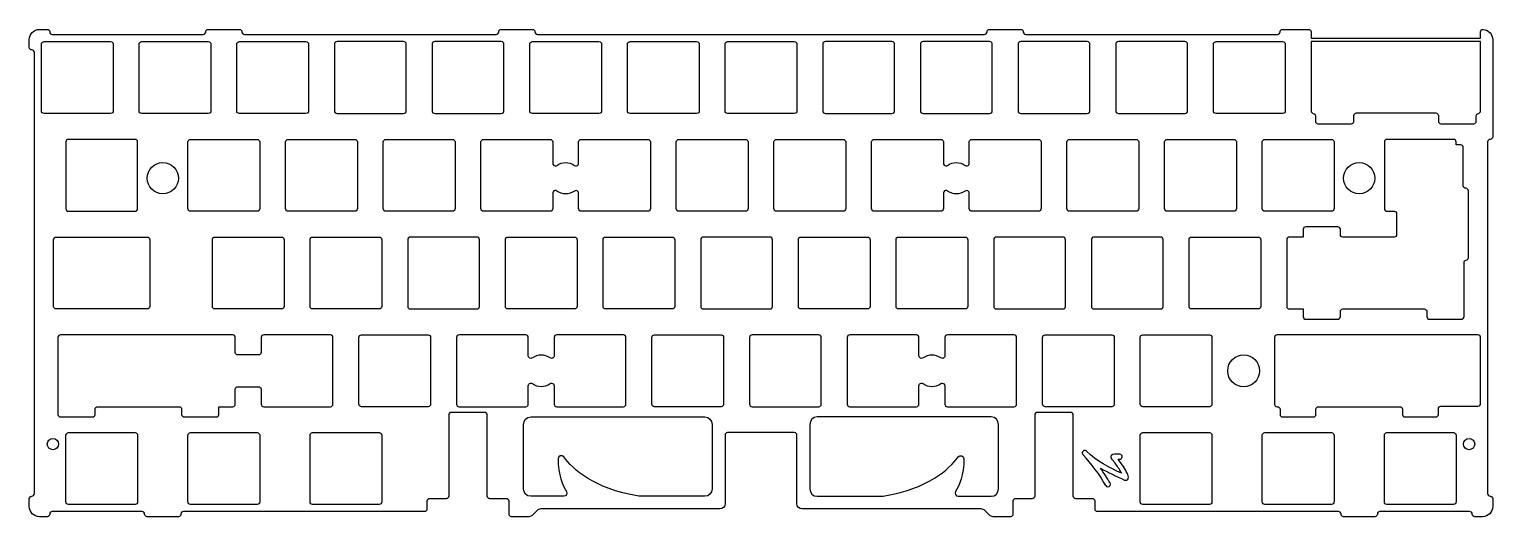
# Model space of a CAD drawing. Header units: millimetres. Extents: x 6 to 291, y 58 to 153.
import ezdxf

# ---------------------------------------------------------------- set-up
doc = ezdxf.new("R2010")
doc.units = ezdxf.units.MM
doc.header["$MEASUREMENT"] = 0
doc.layers.get('0').update_dxf_attribs({"lineweight": 0})

# ---------------------------------------------------------------- blocks, each defined once
blk = doc.blocks.new('Block_1')
at = {"color": 18, "lineweight": 25, "true_color": 0x000000}
for points, knots in [([(288.87, 150.89), (288.87, 150.89), (255.82, 150.89), (255.82, 150.89), (255.82, 150.89), (255.82, 152.12), (255.82, 152.12), (255.82, 152.4), (255.6, 152.62), (255.32, 152.62), (255.32, 152.62), (250.26, 152.62), (250.26, 152.62), (249.98, 152.62), (249.76, 152.4), (249.76, 152.12), (249.76, 151.84), (249.54, 151.62), (249.26, 151.62), (249.26, 151.62), (200.18, 151.62), (200.18, 151.62), (199.9, 151.62), (199.68, 151.84), (199.68, 152.12), (199.68, 152.4), (199.46, 152.62), (199.18, 152.62), (199.18, 152.62), (193.11, 152.62), (193.11, 152.62), (192.83, 152.62), (192.61, 152.4), (192.61, 152.12), (192.61, 151.84), (192.39, 151.62), (192.11, 151.62), (192.11, 151.62), (104.93, 151.62), (104.93, 151.62), (104.65, 151.62), (104.43, 151.84), (104.43, 152.12), (104.43, 152.4), (104.21, 152.62), (103.93, 152.62), (103.93, 152.62), (97.86, 152.62), (97.86, 152.62), (97.58, 152.62), (97.36, 152.4), (97.36, 152.12), (97.36, 151.84), (97.13, 151.62), (96.86, 151.62), (96.86, 151.62), (47.78, 151.62), (47.78, 151.62), (47.5, 151.62), (47.28, 151.84), (47.28, 152.12), (47.28, 152.4), (47.06, 152.62), (46.78, 152.62), (46.78, 152.62), (40.71, 152.62), (40.71, 152.62), (40.43, 152.62), (40.21, 152.4), (40.21, 152.12), (40.21, 151.84), (39.98, 151.62), (39.71, 151.62), (39.71, 151.62), (10.29, 151.62), (10.29, 151.62), (10.02, 151.62), (9.79, 151.84), (9.79, 152.12), (9.79, 152.4), (9.57, 152.62), (9.29, 152.62), (9.29, 152.62), (7.79, 152.62), (7.79, 152.62), (6.69, 152.62), (5.79, 151.72), (5.79, 150.62), (5.79, 150.62), (5.79, 149.12), (5.79, 149.12), (5.79, 148.84), (6.02, 148.62), (6.29, 148.62), (6.57, 148.62), (6.79, 148.4), (6.79, 148.12), (6.79, 148.12), (6.79, 62.14), (6.79, 62.14), (6.79, 61.86), (6.57, 61.64), (6.29, 61.64), (6.02, 61.64), (5.79, 61.41), (5.79, 61.14), (5.79, 61.14), (5.79, 59.64), (5.79, 59.64), (5.79, 58.53), (6.69, 57.64), (7.79, 57.64), (7.79, 57.64), (9.29, 57.64), (9.29, 57.64), (9.57, 57.64), (9.79, 57.86), (9.79, 58.14), (9.79, 58.41), (10.02, 58.64), (10.29, 58.64), (10.29, 58.64), (27.8, 58.64), (27.8, 58.64), (28.08, 58.64), (28.3, 58.41), (28.3, 58.14), (28.3, 57.86), (28.53, 57.64), (28.8, 57.64), (28.8, 57.64), (34.87, 57.64), (34.87, 57.64), (35.15, 57.64), (35.37, 57.86), (35.37, 58.14), (35.37, 58.41), (35.6, 58.64), (35.87, 58.64), (35.87, 58.64), (82.87, 58.64), (82.87, 58.64), (83.15, 58.64), (83.37, 58.86), (83.37, 59.14), (83.37, 59.14), (83.37, 60.64), (83.37, 60.64), (83.37, 60.91), (83.59, 61.14), (83.87, 61.14), (83.87, 61.14), (87.12, 61.14), (87.12, 61.14), (87.4, 61.14), (87.62, 61.36), (87.62, 61.64), (87.62, 61.64), (87.62, 77.46), (87.62, 77.46), (87.62, 77.73), (87.84, 77.96), (88.12, 77.96), (88.12, 77.96), (94.62, 77.96), (94.62, 77.96), (94.9, 77.96), (95.12, 77.73), (95.12, 77.46), (95.12, 77.46), (95.12, 61.64), (95.12, 61.64), (95.12, 61.36), (95.34, 61.14), (95.62, 61.14), (95.62, 61.14), (98.87, 61.14), (98.87, 61.14), (99.15, 61.14), (99.37, 60.91), (99.37, 60.64), (99.37, 60.64), (99.37, 58.14), (99.37, 58.14), (99.37, 57.86), (99.59, 57.64), (99.87, 57.64), (99.87, 57.64), (103.24, 57.64), (103.24, 57.64), (103.51, 57.64), (103.76, 57.74), (103.95, 57.93), (103.95, 57.93), (104.86, 58.84), (104.86, 58.84), (105.05, 59.03), (105.3, 59.14), (105.57, 59.14), (105.57, 59.14), (140.52, 59.14), (140.52, 59.14), (141.07, 59.14), (141.52, 59.58), (141.52, 60.14), (141.52, 60.14), (141.52, 73.53), (141.52, 73.53), (141.52, 73.8), (141.74, 74.02), (142.01, 74.03), (142.01, 74.03), (155.02, 74.03), (155.02, 74.03), (155.3, 74.03), (155.52, 73.8), (155.52, 73.53), (155.52, 73.53), (155.52, 60.14), (155.52, 60.14), (155.52, 59.58), (155.97, 59.14), (156.52, 59.14), (156.52, 59.14), (191.47, 59.14), (191.47, 59.14), (191.73, 59.14), (191.99, 59.03), (192.18, 58.84), (192.18, 58.84), (193.09, 57.93), (193.09, 57.93), (193.28, 57.74), (193.53, 57.64), (193.8, 57.64), (193.8, 57.64), (197.17, 57.64), (197.17, 57.64), (197.45, 57.64), (197.67, 57.86), (197.67, 58.14), (197.67, 58.14), (197.67, 60.64), (197.67, 60.64), (197.67, 60.91), (197.89, 61.14), (198.17, 61.14), (198.17, 61.14), (201.42, 61.14), (201.42, 61.14), (201.7, 61.14), (201.92, 61.36), (201.92, 61.64), (201.92, 61.64), (201.92, 77.46), (201.92, 77.46), (201.92, 77.73), (202.14, 77.96), (202.42, 77.96), (202.42, 77.96), (208.92, 77.96), (208.92, 77.96), (209.2, 77.96), (209.42, 77.73), (209.42, 77.46), (209.42, 77.46), (209.42, 61.64), (209.42, 61.64), (209.42, 61.36), (209.64, 61.14), (209.92, 61.14), (209.92, 61.14), (213.17, 61.14), (213.17, 61.14), (213.45, 61.14), (213.67, 60.91), (213.67, 60.64), (213.67, 60.64), (213.67, 59.14), (213.67, 59.14), (213.67, 58.86), (213.89, 58.64), (214.17, 58.64), (214.17, 58.64), (261.16, 58.64), (261.16, 58.64), (261.44, 58.64), (261.66, 58.41), (261.66, 58.14), (261.66, 57.86), (261.89, 57.64), (262.16, 57.64), (262.16, 57.64), (268.24, 57.64), (268.24, 57.64), (268.51, 57.64), (268.74, 57.86), (268.74, 58.14), (268.74, 58.41), (268.96, 58.64), (269.24, 58.64), (269.24, 58.64), (286.74, 58.64), (286.74, 58.64), (287.02, 58.64), (287.24, 58.41), (287.24, 58.14), (287.24, 57.86), (287.47, 57.64), (287.74, 57.64), (287.74, 57.64), (289.24, 57.64), (289.24, 57.64), (290.35, 57.64), (291.24, 58.53), (291.24, 59.64), (291.24, 59.64), (291.24, 61.14), (291.24, 61.14), (291.24, 61.41), (291.02, 61.64), (290.74, 61.64), (290.47, 61.64), (290.24, 61.86), (290.24, 62.14), (290.24, 62.14), (290.24, 130.68), (290.24, 130.68), (290.24, 130.95), (290.47, 131.18), (290.74, 131.18), (291.02, 131.18), (291.24, 131.4), (291.24, 131.68), (291.24, 131.68), (291.24, 150.62), (291.24, 150.62), (291.24, 151.66), (290.45, 152.53), (289.41, 152.61), (289.14, 152.64), (288.89, 152.43), (288.87, 152.16), (288.87, 152.14), (288.87, 152.13), (288.87, 152.11), (288.87, 152.11), (288.87, 150.89), (288.87, 150.89)], [0, 0, 0, 0, 1, 1, 1, 2, 2, 2, 3, 3, 3, 4, 4, 4, 5, 5, 5, 6, 6, 6, 7, 7, 7, 8, 8, 8, 9, 9, 9, 10, 10, 10, 11, 11, 11, 12, 12, 12, 13, 13, 13, 14, 14, 14, 15, 15, 15, 16, 16, 16, 17, 17, 17, 18, 18, 18, 19, 19, 19, 20, 20, 20, 21, 21, 21, 22, 22, 22, 23, 23, 23, 24, 24, 24, 25, 25, 25, 26, 26, 26, 27, 27, 27, 28, 28, 28, 29, 29, 29, 30, 30, 30, 31, 31, 31, 32, 32, 32, 33, 33, 33, 34, 34, 34, 35, 35, 35, 36, 36, 36, 37, 37, 37, 38, 38, 38, 39, 39, 39, 40, 40, 40, 41, 41, 41, 42, 42, 42, 43, 43, 43, 44, 44, 44, 45, 45, 45, 46, 46, 46, 47, 47, 47, 48, 48, 48, 49, 49, 49, 50, 50, 50, 51, 51, 51, 52, 52, 52, 53, 53, 53, 54, 54, 54, 55, 55, 55, 56, 56, 56, 57, 57, 57, 58, 58, 58, 59, 59, 59, 60, 60, 60, 61, 61, 61, 62, 62, 62, 63, 63, 63, 64, 64, 64, 65, 65, 65, 66, 66, 66, 67, 67, 67, 68, 68, 68, 69, 69, 69, 70, 70, 70, 71, 71, 71, 72, 72, 72, 73, 73, 73, 74, 74, 74, 75, 75, 75, 76, 76, 76, 77, 77, 77, 78, 78, 78, 79, 79, 79, 80, 80, 80, 81, 81, 81, 82, 82, 82, 83, 83, 83, 84, 84, 84, 85, 85, 85, 86, 86, 86, 87, 87, 87, 88, 88, 88, 89, 89, 89, 90, 90, 90, 91, 91, 91, 92, 92, 92, 93, 93, 93, 94, 94, 94, 95, 95, 95, 96, 96, 96, 97, 97, 97, 98, 98, 98, 99, 99, 99, 100, 100, 100, 101, 101, 101, 102, 102, 102, 103, 103, 103, 104, 104, 104, 105, 105, 105, 106, 106, 106, 107, 107, 107, 108, 108, 108, 109, 109, 109, 110, 110, 110, 111, 111, 111, 112, 112, 112, 113, 113, 113, 114, 114, 114, 115, 115, 115, 116, 116, 116, 116]), ([(255.82, 150.23), (255.82, 150.23), (288.87, 150.23), (288.87, 150.23), (288.87, 150.23), (288.87, 136.73), (288.87, 136.73), (288.87, 136.48), (288.69, 136.27), (288.45, 136.23), (288.21, 136.2), (288.03, 135.99), (288.03, 135.74), (288.03, 135.74), (288.03, 134.73), (288.03, 134.73), (288.03, 134.45), (287.81, 134.23), (287.53, 134.23), (287.53, 134.23), (281.14, 134.23), (281.14, 134.23), (280.86, 134.23), (280.64, 134.45), (280.64, 134.73), (280.64, 134.73), (280.64, 135.83), (280.64, 135.83), (280.64, 136.1), (280.41, 136.33), (280.14, 136.33), (280.14, 136.33), (264.66, 136.33), (264.66, 136.33), (264.38, 136.33), (264.16, 136.1), (264.16, 135.83), (264.16, 135.83), (264.16, 134.73), (264.16, 134.73), (264.16, 134.45), (263.93, 134.23), (263.66, 134.23), (263.66, 134.23), (257.16, 134.23), (257.16, 134.23), (256.88, 134.23), (256.66, 134.45), (256.66, 134.73), (256.66, 134.73), (256.66, 135.74), (256.66, 135.74), (256.66, 135.99), (256.48, 136.2), (256.24, 136.23), (256, 136.27), (255.82, 136.48), (255.82, 136.73), (255.82, 136.73), (255.82, 150.23), (255.82, 150.23)], [0, 0, 0, 0, 1, 1, 1, 2, 2, 2, 3, 3, 3, 4, 4, 4, 5, 5, 5, 6, 6, 6, 7, 7, 7, 8, 8, 8, 9, 9, 9, 10, 10, 10, 11, 11, 11, 12, 12, 12, 13, 13, 13, 14, 14, 14, 15, 15, 15, 16, 16, 16, 17, 17, 17, 18, 18, 18, 19, 19, 19, 20, 20, 20, 20])]:
    blk.add_open_spline(points, degree=3, knots=knots, dxfattribs=at)
blk = doc.blocks.new('Block_2')
at = {"color": 18, "lineweight": 25, "true_color": 0x000000}
blk.add_line((218.49, 68.84), (218.52, 68.84), dxfattribs=at)
for points, knots in [([(211.22, 70.26), (211.21, 70.21), (211.19, 70.17), (211.19, 70.12), (211.18, 70.08), (211.18, 70.03), (211.19, 69.99), (211.2, 69.94), (211.21, 69.9), (211.24, 69.86), (211.26, 69.82), (211.29, 69.78), (211.32, 69.74)], [0, 0, 0, 0, 1, 1, 1, 2, 2, 2, 3, 3, 3, 4, 4, 4, 4]), ([(212.01, 70.43), (211.99, 70.45), (211.97, 70.47), (211.94, 70.48), (211.86, 70.54), (211.76, 70.57), (211.68, 70.57), (211.68, 70.57), (211.67, 70.57), (211.67, 70.57), (211.6, 70.57), (211.54, 70.56), (211.48, 70.52), (211.37, 70.47), (211.28, 70.38), (211.22, 70.26)], [0, 0, 0, 0, 1, 1, 1, 2, 2, 2, 3, 3, 3, 4, 4, 4, 5, 5, 5, 5]), ([(216.79, 69.47), (216.78, 69.43), (216.76, 69.38), (216.76, 69.34), (216.76, 69.29), (216.76, 69.25), (216.77, 69.21), (216.78, 69.16), (216.79, 69.12), (216.81, 69.08), (216.83, 69.03), (216.86, 68.99), (216.89, 68.95)], [0, 0, 0, 0, 1, 1, 1, 2, 2, 2, 3, 3, 3, 4, 4, 4, 4]), ([(217.23, 69.78), (217.18, 69.77), (217.13, 69.76), (217.09, 69.75), (217.04, 69.73), (217, 69.71), (216.96, 69.68), (216.92, 69.65), (216.89, 69.62), (216.86, 69.59), (216.83, 69.55), (216.81, 69.51), (216.79, 69.47)], [0, 0, 0, 0, 1, 1, 1, 2, 2, 2, 3, 3, 3, 4, 4, 4, 4]), ([(218.49, 69.81), (218.37, 69.82), (218.19, 69.83), (218.08, 69.83), (218.05, 69.83), (218.02, 69.83), (218, 69.83), (217.91, 69.82), (217.81, 69.82), (217.7, 69.82), (217.55, 69.81), (217.39, 69.8), (217.23, 69.78)], [0, 0, 0, 0, 1, 1, 1, 2, 2, 2, 3, 3, 3, 4, 4, 4, 4]), ([(218.75, 66.27), (218.77, 66.25), (218.79, 66.21), (218.81, 66.19), (218.82, 66.17), (218.83, 66.15), (218.86, 66.1)], [0, 0, 0, 0, 1, 1, 1, 2, 2, 2, 2]), ([(219.68, 64.73), (219.73, 64.73), (219.78, 64.73), (219.83, 64.75), (219.88, 64.76), (219.92, 64.79), (219.96, 64.82), (220, 64.85), (220.04, 64.88), (220.07, 64.92), (220.1, 64.97), (220.13, 65.02), (220.14, 65.07)], [0, 0, 0, 0, 1, 1, 1, 2, 2, 2, 3, 3, 3, 4, 4, 4, 4])]:
    blk.add_open_spline(points, degree=3, knots=knots, dxfattribs=at)
for points in [[(215.77, 63.72), (214.52, 65.89), (213.02, 67.92), (211.32, 69.74)], [(218.86, 66.1), (216.46, 67.18), (213.97, 68.42), (212.01, 70.43)], [(218.21, 67.17), (217.82, 67.78), (217.37, 68.38), (216.89, 68.95)], [(219.22, 67.39), (218.92, 67.87), (218.57, 68.37), (218.2, 68.85)], [(218.2, 68.85), (218.3, 68.85), (218.39, 68.85), (218.49, 68.84)], [(218.96, 69.29), (218.97, 69.54), (218.81, 69.8), (218.49, 69.81)], [(218.52, 68.84), (218.81, 68.84), (218.95, 69.08), (218.96, 69.29)], [(216.61, 64.21), (216.04, 65.2), (215.4, 66.18), (214.73, 67.12)], [(214.73, 67.12), (216.18, 66.25), (217.72, 65.55), (219.44, 64.78)], [(218.75, 66.27), (218.58, 66.57), (218.4, 66.88), (218.21, 67.17)], [(219.94, 66.12), (219.72, 66.55), (219.47, 66.98), (219.22, 67.39)], [(220.14, 65.07), (220.29, 65.45), (220.11, 65.78), (219.94, 66.12)], [(215.77, 63.72), (215.86, 63.57), (215.99, 63.48), (216.16, 63.48)], [(216.16, 63.48), (216.34, 63.48), (216.52, 63.59), (216.61, 63.75)], [(216.61, 63.75), (216.7, 63.89), (216.69, 64.05), (216.61, 64.21)], [(219.44, 64.78), (219.52, 64.74), (219.6, 64.73), (219.68, 64.73)]]:
    blk.add_open_spline(points, degree=3, dxfattribs=at)
blk = doc.blocks.new('Block_0')
at = {"color": 18, "lineweight": 25, "true_color": 0x000000}
blk.add_lwpolyline([(266.76, 150.86)], dxfattribs=at)
for centre, radius in [((31.84, 123.61), 3.05), ((265.2, 123.61), 3.05), ((242.65, 86.07), 3.1), ((10.41, 71.79), 1.1), ((286.63, 71.79), 1.1)]:
    blk.add_circle(centre, radius, dxfattribs=at)
for points, knots in [([(21.67, 136.23), (21.95, 136.23), (22.17, 136.45), (22.17, 136.73), (22.17, 136.73), (22.17, 149.73), (22.17, 149.73), (22.17, 150), (21.95, 150.23), (21.67, 150.23), (21.67, 150.23), (8.67, 150.23), (8.67, 150.23), (8.39, 150.23), (8.17, 150), (8.17, 149.73), (8.17, 149.73), (8.17, 136.73), (8.17, 136.73), (8.17, 136.45), (8.39, 136.23), (8.67, 136.23), (8.67, 136.23), (21.67, 136.23), (21.67, 136.23)], [0, 0, 0, 0, 1, 1, 1, 2, 2, 2, 3, 3, 3, 4, 4, 4, 5, 5, 5, 6, 6, 6, 7, 7, 7, 8, 8, 8, 8]), ([(41.22, 149.73), (41.22, 150), (41, 150.23), (40.72, 150.23), (40.72, 150.23), (27.72, 150.23), (27.72, 150.23), (27.44, 150.23), (27.22, 150), (27.22, 149.73), (27.22, 149.73), (27.22, 136.73), (27.22, 136.73), (27.22, 136.45), (27.44, 136.23), (27.72, 136.23), (27.72, 136.23), (40.72, 136.23), (40.72, 136.23), (41, 136.23), (41.22, 136.45), (41.22, 136.73), (41.22, 136.73), (41.22, 149.73), (41.22, 149.73)], [0, 0, 0, 0, 1, 1, 1, 2, 2, 2, 3, 3, 3, 4, 4, 4, 5, 5, 5, 6, 6, 6, 7, 7, 7, 8, 8, 8, 8]), ([(46.77, 136.23), (46.77, 136.23), (59.77, 136.23), (59.77, 136.23), (60.05, 136.23), (60.27, 136.45), (60.27, 136.73), (60.27, 136.73), (60.27, 149.73), (60.27, 149.73), (60.27, 150), (60.05, 150.23), (59.77, 150.23), (59.77, 150.23), (46.77, 150.23), (46.77, 150.23), (46.49, 150.23), (46.27, 150), (46.27, 149.73), (46.27, 149.73), (46.27, 136.73), (46.27, 136.73), (46.27, 136.45), (46.49, 136.23), (46.77, 136.23)], [0, 0, 0, 0, 1, 1, 1, 2, 2, 2, 3, 3, 3, 4, 4, 4, 5, 5, 5, 6, 6, 6, 7, 7, 7, 8, 8, 8, 8]), ([(79.32, 149.73), (79.32, 149.73), (79.32, 136.73), (79.32, 136.73), (79.32, 136.45), (79.1, 136.23), (78.82, 136.23), (78.82, 136.23), (65.82, 136.23), (65.82, 136.23), (65.54, 136.23), (65.32, 136.45), (65.32, 136.73), (65.32, 136.73), (65.32, 149.73), (65.32, 149.73), (65.32, 150), (65.54, 150.23), (65.82, 150.23), (65.82, 150.23), (78.82, 150.23), (78.82, 150.23), (79.1, 150.23), (79.32, 150), (79.32, 149.73)], [0, 0, 0, 0, 1, 1, 1, 2, 2, 2, 3, 3, 3, 4, 4, 4, 5, 5, 5, 6, 6, 6, 7, 7, 7, 8, 8, 8, 8]), ([(84.37, 136.73), (84.37, 136.73), (84.37, 149.73), (84.37, 149.73), (84.37, 150), (84.59, 150.23), (84.87, 150.23), (84.87, 150.23), (97.87, 150.23), (97.87, 150.23), (98.15, 150.23), (98.37, 150), (98.37, 149.73), (98.37, 149.73), (98.37, 136.73), (98.37, 136.73), (98.37, 136.45), (98.15, 136.23), (97.87, 136.23), (97.87, 136.23), (84.87, 136.23), (84.87, 136.23), (84.59, 136.23), (84.37, 136.45), (84.37, 136.73)], [0, 0, 0, 0, 1, 1, 1, 2, 2, 2, 3, 3, 3, 4, 4, 4, 5, 5, 5, 6, 6, 6, 7, 7, 7, 8, 8, 8, 8]), ([(117.42, 149.73), (117.42, 150), (117.2, 150.23), (116.92, 150.23), (116.92, 150.23), (103.92, 150.23), (103.92, 150.23), (103.64, 150.23), (103.42, 150), (103.42, 149.73), (103.42, 149.73), (103.42, 136.73), (103.42, 136.73), (103.42, 136.45), (103.64, 136.23), (103.92, 136.23), (103.92, 136.23), (116.92, 136.23), (116.92, 136.23), (117.2, 136.23), (117.42, 136.45), (117.42, 136.73), (117.42, 136.73), (117.42, 149.73), (117.42, 149.73)], [0, 0, 0, 0, 1, 1, 1, 2, 2, 2, 3, 3, 3, 4, 4, 4, 5, 5, 5, 6, 6, 6, 7, 7, 7, 8, 8, 8, 8]), ([(122.97, 136.23), (122.97, 136.23), (135.97, 136.23), (135.97, 136.23), (136.25, 136.23), (136.47, 136.45), (136.47, 136.73), (136.47, 136.73), (136.47, 149.73), (136.47, 149.73), (136.47, 150), (136.25, 150.23), (135.97, 150.23), (135.97, 150.23), (122.97, 150.23), (122.97, 150.23), (122.69, 150.23), (122.47, 150), (122.47, 149.73), (122.47, 149.73), (122.47, 136.73), (122.47, 136.73), (122.47, 136.45), (122.69, 136.23), (122.97, 136.23)], [0, 0, 0, 0, 1, 1, 1, 2, 2, 2, 3, 3, 3, 4, 4, 4, 5, 5, 5, 6, 6, 6, 7, 7, 7, 8, 8, 8, 8]), ([(142.02, 150.23), (141.74, 150.23), (141.52, 150), (141.52, 149.73), (141.52, 149.73), (141.52, 136.73), (141.52, 136.73), (141.52, 136.45), (141.74, 136.23), (142.02, 136.23), (142.02, 136.23), (155.02, 136.23), (155.02, 136.23), (155.3, 136.23), (155.52, 136.45), (155.52, 136.73), (155.52, 136.73), (155.52, 149.73), (155.52, 149.73), (155.52, 150), (155.3, 150.23), (155.02, 150.23), (155.02, 150.23), (142.02, 150.23), (142.02, 150.23)], [0, 0, 0, 0, 1, 1, 1, 2, 2, 2, 3, 3, 3, 4, 4, 4, 5, 5, 5, 6, 6, 6, 7, 7, 7, 8, 8, 8, 8]), ([(161.07, 150.23), (161.07, 150.23), (174.07, 150.23), (174.07, 150.23), (174.35, 150.23), (174.57, 150), (174.57, 149.73), (174.57, 149.73), (174.57, 136.73), (174.57, 136.73), (174.57, 136.45), (174.35, 136.23), (174.07, 136.23), (174.07, 136.23), (161.07, 136.23), (161.07, 136.23), (160.79, 136.23), (160.57, 136.45), (160.57, 136.73), (160.57, 136.73), (160.57, 149.73), (160.57, 149.73), (160.57, 150), (160.79, 150.23), (161.07, 150.23)], [0, 0, 0, 0, 1, 1, 1, 2, 2, 2, 3, 3, 3, 4, 4, 4, 5, 5, 5, 6, 6, 6, 7, 7, 7, 8, 8, 8, 8]), ([(180.12, 150.23), (180.12, 150.23), (193.12, 150.23), (193.12, 150.23), (193.4, 150.23), (193.62, 150), (193.62, 149.73), (193.62, 149.73), (193.62, 136.73), (193.62, 136.73), (193.62, 136.45), (193.4, 136.23), (193.12, 136.23), (193.12, 136.23), (180.12, 136.23), (180.12, 136.23), (179.84, 136.23), (179.62, 136.45), (179.62, 136.73), (179.62, 136.73), (179.62, 149.73), (179.62, 149.73), (179.62, 150), (179.84, 150.23), (180.12, 150.23)], [0, 0, 0, 0, 1, 1, 1, 2, 2, 2, 3, 3, 3, 4, 4, 4, 5, 5, 5, 6, 6, 6, 7, 7, 7, 8, 8, 8, 8]), ([(199.17, 150.23), (199.17, 150.23), (212.17, 150.23), (212.17, 150.23), (212.45, 150.23), (212.67, 150), (212.67, 149.73), (212.67, 149.73), (212.67, 136.73), (212.67, 136.73), (212.67, 136.45), (212.45, 136.23), (212.17, 136.23), (212.17, 136.23), (199.17, 136.23), (199.17, 136.23), (198.89, 136.23), (198.67, 136.45), (198.67, 136.73), (198.67, 136.73), (198.67, 149.73), (198.67, 149.73), (198.67, 150), (198.89, 150.23), (199.17, 150.23)], [0, 0, 0, 0, 1, 1, 1, 2, 2, 2, 3, 3, 3, 4, 4, 4, 5, 5, 5, 6, 6, 6, 7, 7, 7, 8, 8, 8, 8]), ([(231.22, 136.23), (231.22, 136.23), (218.22, 136.23), (218.22, 136.23), (217.94, 136.23), (217.72, 136.45), (217.72, 136.73), (217.72, 136.73), (217.72, 149.73), (217.72, 149.73), (217.72, 150), (217.94, 150.23), (218.22, 150.23), (218.22, 150.23), (231.22, 150.23), (231.22, 150.23), (231.5, 150.23), (231.72, 150), (231.72, 149.73), (231.72, 149.73), (231.72, 136.73), (231.72, 136.73), (231.72, 136.45), (231.5, 136.23), (231.22, 136.23)], [0, 0, 0, 0, 1, 1, 1, 2, 2, 2, 3, 3, 3, 4, 4, 4, 5, 5, 5, 6, 6, 6, 7, 7, 7, 8, 8, 8, 8]), ([(250.77, 149.73), (250.77, 150), (250.55, 150.23), (250.27, 150.23), (250.27, 150.23), (237.27, 150.23), (237.27, 150.23), (236.99, 150.23), (236.77, 150), (236.77, 149.73), (236.77, 149.73), (236.77, 136.73), (236.77, 136.73), (236.77, 136.45), (236.99, 136.23), (237.27, 136.23), (237.27, 136.23), (250.27, 136.23), (250.27, 136.23), (250.55, 136.23), (250.77, 136.45), (250.77, 136.73), (250.77, 136.73), (250.77, 149.73), (250.77, 149.73)], [0, 0, 0, 0, 1, 1, 1, 2, 2, 2, 3, 3, 3, 4, 4, 4, 5, 5, 5, 6, 6, 6, 7, 7, 7, 8, 8, 8, 8]), ([(13.43, 131.18), (13.43, 131.18), (26.43, 131.18), (26.43, 131.18), (26.71, 131.18), (26.93, 130.95), (26.93, 130.68), (26.93, 130.68), (26.93, 117.68), (26.93, 117.68), (26.93, 117.4), (26.71, 117.18), (26.43, 117.18), (26.43, 117.18), (13.43, 117.18), (13.43, 117.18), (13.16, 117.18), (12.93, 117.4), (12.93, 117.68), (12.93, 117.68), (12.93, 130.68), (12.93, 130.68), (12.93, 130.95), (13.16, 131.18), (13.43, 131.18)], [0, 0, 0, 0, 1, 1, 1, 2, 2, 2, 3, 3, 3, 4, 4, 4, 5, 5, 5, 6, 6, 6, 7, 7, 7, 8, 8, 8, 8]), ([(37.24, 131.18), (36.97, 131.18), (36.74, 130.95), (36.74, 130.68), (36.74, 130.68), (36.74, 117.68), (36.74, 117.68), (36.74, 117.4), (36.97, 117.18), (37.24, 117.18), (37.24, 117.18), (50.24, 117.18), (50.24, 117.18), (50.52, 117.18), (50.74, 117.4), (50.74, 117.68), (50.74, 117.68), (50.74, 130.68), (50.74, 130.68), (50.74, 130.95), (50.52, 131.18), (50.24, 131.18), (50.24, 131.18), (37.24, 131.18), (37.24, 131.18)], [0, 0, 0, 0, 1, 1, 1, 2, 2, 2, 3, 3, 3, 4, 4, 4, 5, 5, 5, 6, 6, 6, 7, 7, 7, 8, 8, 8, 8]), ([(69.79, 117.68), (69.79, 117.68), (69.79, 130.68), (69.79, 130.68), (69.79, 130.95), (69.57, 131.18), (69.29, 131.18), (69.29, 131.18), (56.29, 131.18), (56.29, 131.18), (56.02, 131.18), (55.79, 130.95), (55.79, 130.68), (55.79, 130.68), (55.79, 117.68), (55.79, 117.68), (55.79, 117.4), (56.02, 117.18), (56.29, 117.18), (56.29, 117.18), (69.29, 117.18), (69.29, 117.18), (69.57, 117.18), (69.79, 117.4), (69.79, 117.68)], [0, 0, 0, 0, 1, 1, 1, 2, 2, 2, 3, 3, 3, 4, 4, 4, 5, 5, 5, 6, 6, 6, 7, 7, 7, 8, 8, 8, 8]), ([(74.84, 117.68), (74.84, 117.4), (75.07, 117.18), (75.34, 117.18), (75.34, 117.18), (88.34, 117.18), (88.34, 117.18), (88.62, 117.18), (88.84, 117.4), (88.84, 117.68), (88.84, 117.68), (88.84, 130.68), (88.84, 130.68), (88.84, 130.95), (88.62, 131.18), (88.34, 131.18), (88.34, 131.18), (75.34, 131.18), (75.34, 131.18), (75.07, 131.18), (74.84, 130.95), (74.84, 130.68), (74.84, 130.68), (74.84, 117.68), (74.84, 117.68)], [0, 0, 0, 0, 1, 1, 1, 2, 2, 2, 3, 3, 3, 4, 4, 4, 5, 5, 5, 6, 6, 6, 7, 7, 7, 8, 8, 8, 8]), ([(126.44, 117.18), (126.72, 117.18), (126.94, 117.4), (126.94, 117.68), (126.94, 117.68), (126.94, 130.68), (126.94, 130.68), (126.94, 130.95), (126.72, 131.18), (126.44, 131.18), (126.44, 131.18), (113.44, 131.18), (113.44, 131.18), (113.17, 131.18), (112.94, 130.95), (112.94, 130.68), (112.94, 130.68), (112.94, 126.53), (112.94, 126.53), (112.94, 126.43), (112.91, 126.33), (112.86, 126.25), (112.7, 126.02), (112.39, 125.96), (112.16, 126.12), (111.11, 126.85), (109.73, 126.85), (108.68, 126.12), (108.6, 126.06), (108.5, 126.03), (108.39, 126.03), (108.12, 126.03), (107.89, 126.25), (107.89, 126.53), (107.89, 126.53), (107.89, 130.68), (107.89, 130.68), (107.89, 130.95), (107.67, 131.18), (107.39, 131.18), (107.39, 131.18), (94.39, 131.18), (94.39, 131.18), (94.12, 131.18), (93.89, 130.95), (93.89, 130.68), (93.89, 130.68), (93.89, 117.68), (93.89, 117.68), (93.89, 117.4), (94.12, 117.18), (94.39, 117.18), (94.39, 117.18), (107.39, 117.18), (107.39, 117.18), (107.67, 117.18), (107.89, 117.4), (107.89, 117.68), (107.89, 117.68), (107.89, 120.7), (107.89, 120.7), (107.89, 120.8), (107.93, 120.9), (107.98, 120.98), (108.14, 121.21), (108.45, 121.27), (108.68, 121.11), (109.73, 120.38), (111.11, 120.38), (112.16, 121.11), (112.24, 121.17), (112.34, 121.2), (112.44, 121.2), (112.72, 121.2), (112.94, 120.97), (112.94, 120.7), (112.94, 120.7), (112.94, 117.68), (112.94, 117.68), (112.94, 117.4), (113.17, 117.18), (113.44, 117.18), (113.44, 117.18), (126.44, 117.18), (126.44, 117.18)], [0, 0, 0, 0, 1, 1, 1, 2, 2, 2, 3, 3, 3, 4, 4, 4, 5, 5, 5, 6, 6, 6, 7, 7, 7, 8, 8, 8, 9, 9, 9, 10, 10, 10, 11, 11, 11, 12, 12, 12, 13, 13, 13, 14, 14, 14, 15, 15, 15, 16, 16, 16, 17, 17, 17, 18, 18, 18, 19, 19, 19, 20, 20, 20, 21, 21, 21, 22, 22, 22, 23, 23, 23, 24, 24, 24, 25, 25, 25, 26, 26, 26, 27, 27, 27, 28, 28, 28, 28]), ([(131.99, 117.68), (131.99, 117.4), (132.22, 117.18), (132.49, 117.18), (132.49, 117.18), (145.49, 117.18), (145.49, 117.18), (145.77, 117.18), (145.99, 117.4), (145.99, 117.68), (145.99, 117.68), (145.99, 130.68), (145.99, 130.68), (145.99, 130.95), (145.77, 131.18), (145.49, 131.18), (145.49, 131.18), (132.49, 131.18), (132.49, 131.18), (132.22, 131.18), (131.99, 130.95), (131.99, 130.68), (131.99, 130.68), (131.99, 117.68), (131.99, 117.68)], [0, 0, 0, 0, 1, 1, 1, 2, 2, 2, 3, 3, 3, 4, 4, 4, 5, 5, 5, 6, 6, 6, 7, 7, 7, 8, 8, 8, 8]), ([(165.04, 117.68), (165.04, 117.68), (165.04, 130.68), (165.04, 130.68), (165.04, 130.95), (164.82, 131.18), (164.54, 131.18), (164.54, 131.18), (151.54, 131.18), (151.54, 131.18), (151.27, 131.18), (151.04, 130.95), (151.04, 130.68), (151.04, 130.68), (151.04, 117.68), (151.04, 117.68), (151.04, 117.4), (151.27, 117.18), (151.54, 117.18), (151.54, 117.18), (164.54, 117.18), (164.54, 117.18), (164.82, 117.18), (165.04, 117.4), (165.04, 117.68)], [0, 0, 0, 0, 1, 1, 1, 2, 2, 2, 3, 3, 3, 4, 4, 4, 5, 5, 5, 6, 6, 6, 7, 7, 7, 8, 8, 8, 8]), ([(170.09, 117.68), (170.09, 117.4), (170.32, 117.18), (170.59, 117.18), (170.59, 117.18), (183.59, 117.18), (183.59, 117.18), (183.87, 117.18), (184.09, 117.4), (184.09, 117.68), (184.09, 117.68), (184.09, 120.7), (184.09, 120.7), (184.09, 120.8), (184.13, 120.9), (184.18, 120.98), (184.34, 121.21), (184.65, 121.27), (184.88, 121.11), (185.93, 120.38), (187.31, 120.38), (188.36, 121.11), (188.44, 121.17), (188.54, 121.2), (188.64, 121.2), (188.92, 121.2), (189.14, 120.97), (189.14, 120.7), (189.14, 120.7), (189.14, 117.68), (189.14, 117.68), (189.14, 117.4), (189.37, 117.18), (189.64, 117.18), (189.64, 117.18), (202.64, 117.18), (202.64, 117.18), (202.92, 117.18), (203.14, 117.4), (203.14, 117.68), (203.14, 117.68), (203.14, 130.68), (203.14, 130.68), (203.14, 130.95), (202.92, 131.18), (202.64, 131.18), (202.64, 131.18), (189.64, 131.18), (189.64, 131.18), (189.37, 131.18), (189.14, 130.95), (189.14, 130.68), (189.14, 130.68), (189.14, 126.53), (189.14, 126.53), (189.14, 126.43), (189.11, 126.33), (189.06, 126.25), (188.9, 126.02), (188.59, 125.96), (188.36, 126.12), (187.31, 126.85), (185.93, 126.85), (184.88, 126.12), (184.8, 126.06), (184.7, 126.03), (184.59, 126.03), (184.32, 126.03), (184.09, 126.25), (184.09, 126.53), (184.09, 126.53), (184.09, 130.68), (184.09, 130.68), (184.09, 130.95), (183.87, 131.18), (183.59, 131.18), (183.59, 131.18), (170.59, 131.18), (170.59, 131.18), (170.32, 131.18), (170.09, 130.95), (170.09, 130.68), (170.09, 130.68), (170.09, 117.68), (170.09, 117.68)], [0, 0, 0, 0, 1, 1, 1, 2, 2, 2, 3, 3, 3, 4, 4, 4, 5, 5, 5, 6, 6, 6, 7, 7, 7, 8, 8, 8, 9, 9, 9, 10, 10, 10, 11, 11, 11, 12, 12, 12, 13, 13, 13, 14, 14, 14, 15, 15, 15, 16, 16, 16, 17, 17, 17, 18, 18, 18, 19, 19, 19, 20, 20, 20, 21, 21, 21, 22, 22, 22, 23, 23, 23, 24, 24, 24, 25, 25, 25, 26, 26, 26, 27, 27, 27, 28, 28, 28, 28]), ([(208.19, 130.68), (208.19, 130.68), (208.19, 117.68), (208.19, 117.68), (208.19, 117.4), (208.42, 117.18), (208.69, 117.18), (208.69, 117.18), (221.69, 117.18), (221.69, 117.18), (221.97, 117.18), (222.19, 117.4), (222.19, 117.68), (222.19, 117.68), (222.19, 130.68), (222.19, 130.68), (222.19, 130.95), (221.97, 131.18), (221.69, 131.18), (221.69, 131.18), (208.69, 131.18), (208.69, 131.18), (208.42, 131.18), (208.19, 130.95), (208.19, 130.68)], [0, 0, 0, 0, 1, 1, 1, 2, 2, 2, 3, 3, 3, 4, 4, 4, 5, 5, 5, 6, 6, 6, 7, 7, 7, 8, 8, 8, 8]), ([(240.74, 117.18), (241.02, 117.18), (241.24, 117.4), (241.24, 117.68), (241.24, 117.68), (241.24, 130.68), (241.24, 130.68), (241.24, 130.95), (241.02, 131.18), (240.74, 131.18), (240.74, 131.18), (227.74, 131.18), (227.74, 131.18), (227.47, 131.18), (227.24, 130.95), (227.24, 130.68), (227.24, 130.68), (227.24, 117.68), (227.24, 117.68), (227.24, 117.4), (227.47, 117.18), (227.74, 117.18), (227.74, 117.18), (240.74, 117.18), (240.74, 117.18)], [0, 0, 0, 0, 1, 1, 1, 2, 2, 2, 3, 3, 3, 4, 4, 4, 5, 5, 5, 6, 6, 6, 7, 7, 7, 8, 8, 8, 8]), ([(259.79, 117.18), (260.07, 117.18), (260.29, 117.4), (260.29, 117.68), (260.29, 117.68), (260.29, 130.68), (260.29, 130.68), (260.29, 130.95), (260.07, 131.18), (259.79, 131.18), (259.79, 131.18), (246.79, 131.18), (246.79, 131.18), (246.52, 131.18), (246.29, 130.95), (246.29, 130.68), (246.29, 130.68), (246.29, 117.68), (246.29, 117.68), (246.29, 117.4), (246.52, 117.18), (246.79, 117.18), (246.79, 117.18), (259.79, 117.18), (259.79, 117.18)], [0, 0, 0, 0, 1, 1, 1, 2, 2, 2, 3, 3, 3, 4, 4, 4, 5, 5, 5, 6, 6, 6, 7, 7, 7, 8, 8, 8, 8]), ([(270.61, 131.18), (270.61, 131.18), (283.61, 131.18), (283.61, 131.18), (283.88, 131.18), (284.11, 130.95), (284.11, 130.68), (284.11, 130.68), (284.11, 130.09), (284.11, 130.09), (284.11, 130.09), (284.99, 130.09), (284.99, 130.09), (285.26, 130.09), (285.49, 129.87), (285.49, 129.59), (285.49, 129.59), (285.49, 122.15), (285.49, 122.15), (285.49, 121.88), (285.71, 121.65), (285.99, 121.65), (286.26, 121.65), (286.49, 121.43), (286.49, 121.15), (286.49, 121.15), (286.49, 108.15), (286.49, 108.15), (286.49, 107.91), (286.31, 107.7), (286.07, 107.66), (285.83, 107.62), (285.65, 107.41), (285.65, 107.17), (285.65, 107.17), (285.65, 96.63), (285.65, 96.63), (285.65, 96.35), (285.43, 96.13), (285.15, 96.13), (285.15, 96.13), (278.9, 96.13), (278.9, 96.13), (278.63, 96.13), (278.4, 96.35), (278.4, 96.63), (278.4, 96.63), (278.4, 97.63), (278.4, 97.63), (278.4, 97.9), (278.18, 98.13), (277.9, 98.13), (277.9, 98.13), (264.57, 98.13), (264.57, 98.13), (264.56, 98.13), (264.56, 98.13), (264.56, 98.13), (264.56, 98.13), (262.02, 98.13), (262.02, 98.13), (261.74, 98.12), (261.53, 97.9), (261.53, 97.63), (261.53, 97.63), (261.53, 96.63), (261.53, 96.63), (261.53, 96.35), (261.3, 96.13), (261.03, 96.13), (261.03, 96.13), (254.78, 96.13), (254.78, 96.13), (254.5, 96.13), (254.28, 96.35), (254.28, 96.63), (254.28, 96.63), (254.28, 98.13), (254.28, 98.13), (254.28, 98.13), (251.56, 98.13), (251.56, 98.13), (251.28, 98.13), (251.06, 98.35), (251.06, 98.63), (251.06, 98.63), (251.06, 111.63), (251.06, 111.63), (251.06, 111.9), (251.28, 112.13), (251.56, 112.13), (251.56, 112.13), (254.28, 112.13), (254.28, 112.13), (254.28, 112.13), (254.28, 113.63), (254.28, 113.63), (254.28, 113.9), (254.5, 114.13), (254.78, 114.13), (254.78, 114.13), (261.03, 114.13), (261.03, 114.13), (261.3, 114.13), (261.53, 113.9), (261.53, 113.63), (261.53, 113.63), (261.53, 112.63), (261.53, 112.63), (261.53, 112.35), (261.75, 112.13), (262.03, 112.13), (262.03, 112.13), (271.99, 112.13), (271.99, 112.13), (272.26, 112.13), (272.49, 112.35), (272.49, 112.63), (272.49, 112.63), (272.49, 116.68), (272.49, 116.68), (272.49, 116.95), (272.26, 117.18), (271.99, 117.18), (271.99, 117.18), (270.61, 117.18), (270.61, 117.18), (270.33, 117.18), (270.11, 117.4), (270.11, 117.68), (270.11, 117.68), (270.11, 130.68), (270.11, 130.68), (270.11, 130.95), (270.33, 131.18), (270.61, 131.18)], [0, 0, 0, 0, 1, 1, 1, 2, 2, 2, 3, 3, 3, 4, 4, 4, 5, 5, 5, 6, 6, 6, 7, 7, 7, 8, 8, 8, 9, 9, 9, 10, 10, 10, 11, 11, 11, 12, 12, 12, 13, 13, 13, 14, 14, 14, 15, 15, 15, 16, 16, 16, 17, 17, 17, 18, 18, 18, 19, 19, 19, 20, 20, 20, 21, 21, 21, 22, 22, 22, 23, 23, 23, 24, 24, 24, 25, 25, 25, 26, 26, 26, 27, 27, 27, 28, 28, 28, 29, 29, 29, 30, 30, 30, 31, 31, 31, 32, 32, 32, 33, 33, 33, 34, 34, 34, 35, 35, 35, 36, 36, 36, 37, 37, 37, 38, 38, 38, 39, 39, 39, 40, 40, 40, 41, 41, 41, 42, 42, 42, 43, 43, 43, 44, 44, 44, 45, 45, 45, 45]), ([(29.31, 98.63), (29.31, 98.63), (29.31, 111.63), (29.31, 111.63), (29.31, 111.9), (29.09, 112.13), (28.81, 112.13), (28.81, 112.13), (11.04, 112.13), (11.04, 112.13), (10.76, 112.13), (10.54, 111.9), (10.54, 111.63), (10.54, 111.63), (10.54, 98.63), (10.54, 98.63), (10.54, 98.35), (10.76, 98.13), (11.04, 98.13), (11.04, 98.13), (28.81, 98.13), (28.81, 98.13), (29.09, 98.13), (29.31, 98.35), (29.31, 98.63)], [0, 0, 0, 0, 1, 1, 1, 2, 2, 2, 3, 3, 3, 4, 4, 4, 5, 5, 5, 6, 6, 6, 7, 7, 7, 8, 8, 8, 8]), ([(41.51, 111.63), (41.51, 111.63), (41.51, 98.63), (41.51, 98.63), (41.51, 98.35), (41.73, 98.13), (42.01, 98.13), (42.01, 98.13), (55.01, 98.13), (55.01, 98.13), (55.28, 98.13), (55.51, 98.35), (55.51, 98.63), (55.51, 98.63), (55.51, 111.63), (55.51, 111.63), (55.51, 111.9), (55.28, 112.13), (55.01, 112.13), (55.01, 112.13), (42.01, 112.13), (42.01, 112.13), (41.73, 112.13), (41.51, 111.9), (41.51, 111.63)], [0, 0, 0, 0, 1, 1, 1, 2, 2, 2, 3, 3, 3, 4, 4, 4, 5, 5, 5, 6, 6, 6, 7, 7, 7, 8, 8, 8, 8]), ([(74.06, 98.13), (74.33, 98.13), (74.56, 98.35), (74.56, 98.63), (74.56, 98.63), (74.56, 111.63), (74.56, 111.63), (74.56, 111.9), (74.33, 112.13), (74.06, 112.13), (74.06, 112.13), (61.06, 112.13), (61.06, 112.13), (60.78, 112.13), (60.56, 111.9), (60.56, 111.63), (60.56, 111.63), (60.56, 98.63), (60.56, 98.63), (60.56, 98.35), (60.78, 98.13), (61.06, 98.13), (61.06, 98.13), (74.06, 98.13), (74.06, 98.13)], [0, 0, 0, 0, 1, 1, 1, 2, 2, 2, 3, 3, 3, 4, 4, 4, 5, 5, 5, 6, 6, 6, 7, 7, 7, 8, 8, 8, 8]), ([(93.11, 98.13), (93.11, 98.13), (80.11, 98.13), (80.11, 98.13), (79.83, 98.13), (79.61, 98.35), (79.61, 98.63), (79.61, 98.63), (79.61, 111.63), (79.61, 111.63), (79.61, 111.9), (79.83, 112.13), (80.11, 112.13), (80.11, 112.13), (93.11, 112.13), (93.11, 112.13), (93.38, 112.13), (93.61, 111.9), (93.61, 111.63), (93.61, 111.63), (93.61, 98.63), (93.61, 98.63), (93.61, 98.35), (93.38, 98.13), (93.11, 98.13)], [0, 0, 0, 0, 1, 1, 1, 2, 2, 2, 3, 3, 3, 4, 4, 4, 5, 5, 5, 6, 6, 6, 7, 7, 7, 8, 8, 8, 8]), ([(98.66, 98.63), (98.66, 98.35), (98.88, 98.13), (99.16, 98.13), (99.16, 98.13), (112.16, 98.13), (112.16, 98.13), (112.43, 98.13), (112.66, 98.35), (112.66, 98.63), (112.66, 98.63), (112.66, 111.63), (112.66, 111.63), (112.66, 111.9), (112.43, 112.13), (112.16, 112.13), (112.16, 112.13), (99.16, 112.13), (99.16, 112.13), (98.88, 112.13), (98.66, 111.9), (98.66, 111.63), (98.66, 111.63), (98.66, 98.63), (98.66, 98.63)], [0, 0, 0, 0, 1, 1, 1, 2, 2, 2, 3, 3, 3, 4, 4, 4, 5, 5, 5, 6, 6, 6, 7, 7, 7, 8, 8, 8, 8]), ([(117.71, 98.63), (117.71, 98.35), (117.93, 98.13), (118.21, 98.13), (118.21, 98.13), (131.21, 98.13), (131.21, 98.13), (131.48, 98.13), (131.71, 98.35), (131.71, 98.63), (131.71, 98.63), (131.71, 111.63), (131.71, 111.63), (131.71, 111.9), (131.48, 112.13), (131.21, 112.13), (131.21, 112.13), (118.21, 112.13), (118.21, 112.13), (117.93, 112.13), (117.71, 111.9), (117.71, 111.63), (117.71, 111.63), (117.71, 98.63), (117.71, 98.63)], [0, 0, 0, 0, 1, 1, 1, 2, 2, 2, 3, 3, 3, 4, 4, 4, 5, 5, 5, 6, 6, 6, 7, 7, 7, 8, 8, 8, 8]), ([(137.26, 112.13), (137.26, 112.13), (150.26, 112.13), (150.26, 112.13), (150.53, 112.13), (150.76, 111.9), (150.76, 111.63), (150.76, 111.63), (150.76, 98.63), (150.76, 98.63), (150.76, 98.35), (150.53, 98.13), (150.26, 98.13), (150.26, 98.13), (137.26, 98.13), (137.26, 98.13), (136.98, 98.13), (136.76, 98.35), (136.76, 98.63), (136.76, 98.63), (136.76, 111.63), (136.76, 111.63), (136.76, 111.9), (136.98, 112.13), (137.26, 112.13)], [0, 0, 0, 0, 1, 1, 1, 2, 2, 2, 3, 3, 3, 4, 4, 4, 5, 5, 5, 6, 6, 6, 7, 7, 7, 8, 8, 8, 8]), ([(169.31, 98.13), (169.58, 98.13), (169.81, 98.35), (169.81, 98.63), (169.81, 98.63), (169.81, 111.63), (169.81, 111.63), (169.81, 111.9), (169.58, 112.13), (169.31, 112.13), (169.31, 112.13), (156.31, 112.13), (156.31, 112.13), (156.03, 112.13), (155.81, 111.9), (155.81, 111.63), (155.81, 111.63), (155.81, 98.63), (155.81, 98.63), (155.81, 98.35), (156.03, 98.13), (156.31, 98.13), (156.31, 98.13), (169.31, 98.13), (169.31, 98.13)], [0, 0, 0, 0, 1, 1, 1, 2, 2, 2, 3, 3, 3, 4, 4, 4, 5, 5, 5, 6, 6, 6, 7, 7, 7, 8, 8, 8, 8]), ([(175.36, 98.13), (175.36, 98.13), (188.36, 98.13), (188.36, 98.13), (188.63, 98.13), (188.86, 98.35), (188.86, 98.63), (188.86, 98.63), (188.86, 111.63), (188.86, 111.63), (188.86, 111.9), (188.63, 112.13), (188.36, 112.13), (188.36, 112.13), (175.36, 112.13), (175.36, 112.13), (175.08, 112.13), (174.86, 111.9), (174.86, 111.63), (174.86, 111.63), (174.86, 98.63), (174.86, 98.63), (174.86, 98.35), (175.08, 98.13), (175.36, 98.13)], [0, 0, 0, 0, 1, 1, 1, 2, 2, 2, 3, 3, 3, 4, 4, 4, 5, 5, 5, 6, 6, 6, 7, 7, 7, 8, 8, 8, 8]), ([(194.41, 112.13), (194.41, 112.13), (207.41, 112.13), (207.41, 112.13), (207.68, 112.13), (207.91, 111.9), (207.91, 111.63), (207.91, 111.63), (207.91, 98.63), (207.91, 98.63), (207.91, 98.35), (207.68, 98.13), (207.41, 98.13), (207.41, 98.13), (194.41, 98.13), (194.41, 98.13), (194.13, 98.13), (193.91, 98.35), (193.91, 98.63), (193.91, 98.63), (193.91, 111.63), (193.91, 111.63), (193.91, 111.9), (194.13, 112.13), (194.41, 112.13)], [0, 0, 0, 0, 1, 1, 1, 2, 2, 2, 3, 3, 3, 4, 4, 4, 5, 5, 5, 6, 6, 6, 7, 7, 7, 8, 8, 8, 8]), ([(226.46, 98.13), (226.46, 98.13), (213.46, 98.13), (213.46, 98.13), (213.18, 98.13), (212.96, 98.35), (212.96, 98.63), (212.96, 98.63), (212.96, 111.63), (212.96, 111.63), (212.96, 111.9), (213.18, 112.13), (213.46, 112.13), (213.46, 112.13), (226.46, 112.13), (226.46, 112.13), (226.73, 112.13), (226.96, 111.9), (226.96, 111.63), (226.96, 111.63), (226.96, 98.63), (226.96, 98.63), (226.96, 98.35), (226.73, 98.13), (226.46, 98.13)], [0, 0, 0, 0, 1, 1, 1, 2, 2, 2, 3, 3, 3, 4, 4, 4, 5, 5, 5, 6, 6, 6, 7, 7, 7, 8, 8, 8, 8]), ([(245.51, 98.13), (245.78, 98.13), (246.01, 98.35), (246.01, 98.63), (246.01, 98.63), (246.01, 111.63), (246.01, 111.63), (246.01, 111.9), (245.78, 112.13), (245.51, 112.13), (245.51, 112.13), (232.51, 112.13), (232.51, 112.13), (232.23, 112.13), (232.01, 111.9), (232.01, 111.63), (232.01, 111.63), (232.01, 98.63), (232.01, 98.63), (232.01, 98.35), (232.23, 98.13), (232.51, 98.13), (232.51, 98.13), (245.51, 98.13), (245.51, 98.13)], [0, 0, 0, 0, 1, 1, 1, 2, 2, 2, 3, 3, 3, 4, 4, 4, 5, 5, 5, 6, 6, 6, 7, 7, 7, 8, 8, 8, 8]), ([(45.98, 89.67), (45.98, 89.39), (46.21, 89.17), (46.48, 89.17), (46.48, 89.17), (50.53, 89.17), (50.53, 89.17), (50.81, 89.17), (51.03, 89.39), (51.03, 89.67), (51.03, 89.67), (51.03, 92.58), (51.03, 92.58), (51.03, 92.85), (51.26, 93.08), (51.53, 93.08), (51.53, 93.08), (64.53, 93.08), (64.53, 93.08), (64.81, 93.08), (65.03, 92.85), (65.03, 92.58), (65.03, 92.58), (65.03, 79.58), (65.03, 79.58), (65.03, 79.3), (64.81, 79.08), (64.53, 79.08), (64.53, 79.08), (51.53, 79.08), (51.53, 79.08), (51.26, 79.08), (51.03, 79.3), (51.03, 79.58), (51.03, 79.58), (51.03, 82.47), (51.03, 82.47), (51.03, 82.74), (50.81, 82.97), (50.53, 82.97), (50.53, 82.97), (46.48, 82.97), (46.48, 82.97), (46.21, 82.97), (45.98, 82.74), (45.98, 82.47), (45.98, 82.47), (45.98, 79.58), (45.98, 79.58), (45.98, 79.3), (45.76, 79.08), (45.48, 79.08), (45.48, 79.08), (42.76, 79.08), (42.76, 79.08), (42.76, 79.08), (42.76, 77.58), (42.76, 77.58), (42.76, 77.3), (42.54, 77.08), (42.26, 77.08), (42.26, 77.08), (36.01, 77.08), (36.01, 77.08), (35.74, 77.08), (35.51, 77.3), (35.51, 77.58), (35.51, 77.58), (35.51, 78.58), (35.51, 78.58), (35.51, 78.85), (35.3, 79.07), (35.02, 79.08), (35.02, 79.08), (32.48, 79.08), (32.48, 79.08), (32.48, 79.08), (32.48, 79.08), (32.47, 79.08), (32.47, 79.08), (19.14, 79.08), (19.14, 79.08), (18.86, 79.08), (18.64, 78.85), (18.64, 78.58), (18.64, 78.58), (18.64, 77.58), (18.64, 77.58), (18.64, 77.3), (18.41, 77.08), (18.14, 77.08), (18.14, 77.08), (11.89, 77.08), (11.89, 77.08), (11.61, 77.08), (11.39, 77.3), (11.39, 77.58), (11.39, 77.58), (11.39, 92.58), (11.39, 92.58), (11.39, 92.85), (11.61, 93.08), (11.89, 93.08), (11.89, 93.08), (45.48, 93.08), (45.48, 93.08), (45.76, 93.08), (45.98, 92.85), (45.98, 92.58), (45.98, 92.58), (45.98, 89.67), (45.98, 89.67)], [0, 0, 0, 0, 1, 1, 1, 2, 2, 2, 3, 3, 3, 4, 4, 4, 5, 5, 5, 6, 6, 6, 7, 7, 7, 8, 8, 8, 9, 9, 9, 10, 10, 10, 11, 11, 11, 12, 12, 12, 13, 13, 13, 14, 14, 14, 15, 15, 15, 16, 16, 16, 17, 17, 17, 18, 18, 18, 19, 19, 19, 20, 20, 20, 21, 21, 21, 22, 22, 22, 23, 23, 23, 24, 24, 24, 25, 25, 25, 26, 26, 26, 27, 27, 27, 28, 28, 28, 29, 29, 29, 30, 30, 30, 31, 31, 31, 32, 32, 32, 33, 33, 33, 34, 34, 34, 35, 35, 35, 36, 36, 36, 37, 37, 37, 37]), ([(70.58, 93.08), (70.31, 93.08), (70.08, 92.85), (70.08, 92.58), (70.08, 92.58), (70.08, 79.58), (70.08, 79.58), (70.08, 79.3), (70.31, 79.08), (70.58, 79.08), (70.58, 79.08), (83.58, 79.08), (83.58, 79.08), (83.86, 79.08), (84.08, 79.3), (84.08, 79.58), (84.08, 79.58), (84.08, 92.58), (84.08, 92.58), (84.08, 92.85), (83.86, 93.08), (83.58, 93.08), (83.58, 93.08), (70.58, 93.08), (70.58, 93.08)], [0, 0, 0, 0, 1, 1, 1, 2, 2, 2, 3, 3, 3, 4, 4, 4, 5, 5, 5, 6, 6, 6, 7, 7, 7, 8, 8, 8, 8]), ([(103.92, 83.57), (103.69, 83.73), (103.38, 83.67), (103.22, 83.45), (103.16, 83.36), (103.13, 83.26), (103.13, 83.16), (103.13, 83.16), (103.13, 79.58), (103.13, 79.58), (103.13, 79.3), (102.91, 79.08), (102.63, 79.08), (102.63, 79.08), (89.63, 79.08), (89.63, 79.08), (89.36, 79.08), (89.13, 79.3), (89.13, 79.58), (89.13, 79.58), (89.13, 92.58), (89.13, 92.58), (89.13, 92.85), (89.36, 93.08), (89.63, 93.08), (89.63, 93.08), (102.63, 93.08), (102.63, 93.08), (102.91, 93.08), (103.13, 92.85), (103.13, 92.58), (103.13, 92.58), (103.13, 88.99), (103.13, 88.99), (103.13, 88.72), (103.36, 88.49), (103.63, 88.49), (103.73, 88.49), (103.83, 88.53), (103.92, 88.58), (104.96, 89.31), (106.35, 89.31), (107.4, 88.58), (107.62, 88.43), (107.94, 88.48), (108.09, 88.71), (108.15, 88.79), (108.18, 88.89), (108.18, 88.99), (108.18, 88.99), (108.18, 92.58), (108.18, 92.58), (108.18, 92.85), (108.41, 93.08), (108.68, 93.08), (108.68, 93.08), (121.68, 93.08), (121.68, 93.08), (121.96, 93.08), (122.18, 92.85), (122.18, 92.58), (122.18, 92.58), (122.18, 79.58), (122.18, 79.58), (122.18, 79.3), (121.96, 79.08), (121.68, 79.08), (121.68, 79.08), (108.68, 79.08), (108.68, 79.08), (108.41, 79.08), (108.18, 79.3), (108.18, 79.58), (108.18, 79.58), (108.18, 83.16), (108.18, 83.16), (108.18, 83.44), (107.96, 83.66), (107.68, 83.66), (107.58, 83.66), (107.48, 83.63), (107.4, 83.57), (106.35, 82.85), (104.96, 82.85), (103.92, 83.57)], [0, 0, 0, 0, 1, 1, 1, 2, 2, 2, 3, 3, 3, 4, 4, 4, 5, 5, 5, 6, 6, 6, 7, 7, 7, 8, 8, 8, 9, 9, 9, 10, 10, 10, 11, 11, 11, 12, 12, 12, 13, 13, 13, 14, 14, 14, 15, 15, 15, 16, 16, 16, 17, 17, 17, 18, 18, 18, 19, 19, 19, 20, 20, 20, 21, 21, 21, 22, 22, 22, 23, 23, 23, 24, 24, 24, 25, 25, 25, 26, 26, 26, 27, 27, 27, 28, 28, 28, 28]), ([(140.73, 93.08), (140.73, 93.08), (127.73, 93.08), (127.73, 93.08), (127.46, 93.08), (127.23, 92.85), (127.23, 92.58), (127.23, 92.58), (127.23, 79.58), (127.23, 79.58), (127.23, 79.3), (127.46, 79.08), (127.73, 79.08), (127.73, 79.08), (140.73, 79.08), (140.73, 79.08), (141.01, 79.08), (141.23, 79.3), (141.23, 79.58), (141.23, 79.58), (141.23, 92.58), (141.23, 92.58), (141.23, 92.85), (141.01, 93.08), (140.73, 93.08)], [0, 0, 0, 0, 1, 1, 1, 2, 2, 2, 3, 3, 3, 4, 4, 4, 5, 5, 5, 6, 6, 6, 7, 7, 7, 8, 8, 8, 8]), ([(146.28, 79.58), (146.28, 79.58), (146.28, 92.58), (146.28, 92.58), (146.28, 92.85), (146.51, 93.08), (146.78, 93.08), (146.78, 93.08), (159.78, 93.08), (159.78, 93.08), (160.06, 93.08), (160.28, 92.85), (160.28, 92.58), (160.28, 92.58), (160.28, 79.58), (160.28, 79.58), (160.28, 79.3), (160.06, 79.08), (159.78, 79.08), (159.78, 79.08), (146.78, 79.08), (146.78, 79.08), (146.51, 79.08), (146.28, 79.3), (146.28, 79.58)], [0, 0, 0, 0, 1, 1, 1, 2, 2, 2, 3, 3, 3, 4, 4, 4, 5, 5, 5, 6, 6, 6, 7, 7, 7, 8, 8, 8, 8]), ([(180.12, 83.57), (179.89, 83.73), (179.58, 83.67), (179.42, 83.45), (179.36, 83.36), (179.33, 83.26), (179.33, 83.16), (179.33, 83.16), (179.33, 79.58), (179.33, 79.58), (179.33, 79.3), (179.11, 79.08), (178.83, 79.08), (178.83, 79.08), (165.83, 79.08), (165.83, 79.08), (165.56, 79.08), (165.33, 79.3), (165.33, 79.58), (165.33, 79.58), (165.33, 92.58), (165.33, 92.58), (165.33, 92.85), (165.56, 93.08), (165.83, 93.08), (165.83, 93.08), (178.83, 93.08), (178.83, 93.08), (179.11, 93.08), (179.33, 92.85), (179.33, 92.58), (179.33, 92.58), (179.33, 88.99), (179.33, 88.99), (179.33, 88.72), (179.56, 88.49), (179.83, 88.49), (179.93, 88.49), (180.03, 88.53), (180.12, 88.58), (181.16, 89.31), (182.55, 89.31), (183.6, 88.58), (183.82, 88.43), (184.14, 88.48), (184.29, 88.71), (184.35, 88.79), (184.38, 88.89), (184.38, 88.99), (184.38, 88.99), (184.38, 92.58), (184.38, 92.58), (184.38, 92.85), (184.61, 93.08), (184.88, 93.08), (184.88, 93.08), (197.88, 93.08), (197.88, 93.08), (198.16, 93.08), (198.38, 92.85), (198.38, 92.58), (198.38, 92.58), (198.38, 79.58), (198.38, 79.58), (198.38, 79.3), (198.16, 79.08), (197.88, 79.08), (197.88, 79.08), (184.88, 79.08), (184.88, 79.08), (184.61, 79.08), (184.38, 79.3), (184.38, 79.58), (184.38, 79.58), (184.38, 83.16), (184.38, 83.16), (184.38, 83.44), (184.16, 83.66), (183.88, 83.66), (183.78, 83.66), (183.68, 83.63), (183.6, 83.57), (182.55, 82.85), (181.16, 82.85), (180.12, 83.57)], [0, 0, 0, 0, 1, 1, 1, 2, 2, 2, 3, 3, 3, 4, 4, 4, 5, 5, 5, 6, 6, 6, 7, 7, 7, 8, 8, 8, 9, 9, 9, 10, 10, 10, 11, 11, 11, 12, 12, 12, 13, 13, 13, 14, 14, 14, 15, 15, 15, 16, 16, 16, 17, 17, 17, 18, 18, 18, 19, 19, 19, 20, 20, 20, 21, 21, 21, 22, 22, 22, 23, 23, 23, 24, 24, 24, 25, 25, 25, 26, 26, 26, 27, 27, 27, 28, 28, 28, 28]), ([(203.43, 92.58), (203.43, 92.58), (203.43, 79.58), (203.43, 79.58), (203.43, 79.3), (203.66, 79.08), (203.93, 79.08), (203.93, 79.08), (216.93, 79.08), (216.93, 79.08), (217.21, 79.08), (217.43, 79.3), (217.43, 79.58), (217.43, 79.58), (217.43, 92.58), (217.43, 92.58), (217.43, 92.85), (217.21, 93.08), (216.93, 93.08), (216.93, 93.08), (203.93, 93.08), (203.93, 93.08), (203.66, 93.08), (203.43, 92.85), (203.43, 92.58)], [0, 0, 0, 0, 1, 1, 1, 2, 2, 2, 3, 3, 3, 4, 4, 4, 5, 5, 5, 6, 6, 6, 7, 7, 7, 8, 8, 8, 8]), ([(222.98, 79.08), (222.98, 79.08), (235.98, 79.08), (235.98, 79.08), (236.26, 79.08), (236.48, 79.3), (236.48, 79.58), (236.48, 79.58), (236.48, 92.58), (236.48, 92.58), (236.48, 92.85), (236.26, 93.08), (235.98, 93.08), (235.98, 93.08), (222.98, 93.08), (222.98, 93.08), (222.71, 93.08), (222.48, 92.85), (222.48, 92.58), (222.48, 92.58), (222.48, 79.58), (222.48, 79.58), (222.48, 79.3), (222.71, 79.08), (222.98, 79.08)], [0, 0, 0, 0, 1, 1, 1, 2, 2, 2, 3, 3, 3, 4, 4, 4, 5, 5, 5, 6, 6, 6, 7, 7, 7, 8, 8, 8, 8]), ([(273.14, 79.08), (273.14, 79.08), (257.26, 79.08), (257.26, 79.08), (256.99, 79.08), (256.76, 78.85), (256.76, 78.58), (256.76, 78.58), (256.76, 77.58), (256.76, 77.58), (256.76, 77.3), (256.54, 77.08), (256.26, 77.08), (256.26, 77.08), (250.26, 77.08), (250.26, 77.08), (249.99, 77.08), (249.76, 77.3), (249.76, 77.58), (249.76, 77.58), (249.76, 78.58), (249.76, 78.58), (249.76, 78.85), (249.54, 79.08), (249.26, 79.08), (249.26, 79.08), (249.18, 79.08), (249.18, 79.08), (248.9, 79.08), (248.68, 79.3), (248.68, 79.58), (248.68, 79.58), (248.68, 92.58), (248.68, 92.58), (248.68, 92.85), (248.9, 93.08), (249.18, 93.08), (249.18, 93.08), (288.37, 93.08), (288.37, 93.08), (288.65, 93.08), (288.87, 92.85), (288.87, 92.58), (288.87, 92.58), (288.87, 79.68), (288.87, 79.68), (288.87, 79.4), (288.65, 79.18), (288.37, 79.18), (288.37, 79.18), (281.14, 79.18), (281.14, 79.18), (280.86, 79.18), (280.64, 78.95), (280.64, 78.68), (280.64, 78.68), (280.64, 77.58), (280.64, 77.58), (280.64, 77.3), (280.41, 77.08), (280.14, 77.08), (280.14, 77.08), (274.14, 77.08), (274.14, 77.08), (273.86, 77.08), (273.64, 77.3), (273.64, 77.58), (273.64, 77.58), (273.64, 78.58), (273.64, 78.58), (273.64, 78.85), (273.41, 79.08), (273.14, 79.08)], [0, 0, 0, 0, 1, 1, 1, 2, 2, 2, 3, 3, 3, 4, 4, 4, 5, 5, 5, 6, 6, 6, 7, 7, 7, 8, 8, 8, 9, 9, 9, 10, 10, 10, 11, 11, 11, 12, 12, 12, 13, 13, 13, 14, 14, 14, 15, 15, 15, 16, 16, 16, 17, 17, 17, 18, 18, 18, 19, 19, 19, 20, 20, 20, 21, 21, 21, 22, 22, 22, 23, 23, 23, 24, 24, 24, 24]), ([(137.56, 77.08), (137.56, 77.08), (103.62, 77.08), (103.62, 77.08), (102.83, 77.08), (102.18, 76.43), (102.18, 75.64), (102.18, 75.64), (102.18, 63.05), (102.18, 63.05), (102.18, 62.26), (102.83, 61.62), (103.62, 61.62), (103.62, 61.62), (110.04, 61.62), (110.04, 61.62), (110.53, 61.62), (110.84, 62.15), (110.57, 62.56), (109.87, 63.68), (108.9, 65.79), (108.94, 68.93), (108.95, 69.52), (109.72, 69.77), (110.06, 69.29), (111.88, 66.81), (115.75, 63.21), (124.68, 61.62), (124.68, 61.62), (137.56, 61.62), (137.56, 61.62), (138.35, 61.62), (138.99, 62.26), (138.99, 63.05), (138.99, 63.05), (138.99, 75.64), (138.99, 75.64), (138.99, 76.43), (138.35, 77.08), (137.56, 77.08)], [0, 0, 0, 0, 1, 1, 1, 2, 2, 2, 3, 3, 3, 4, 4, 4, 5, 5, 5, 6, 6, 6, 7, 7, 7, 8, 8, 8, 9, 9, 9, 10, 10, 10, 11, 11, 11, 12, 12, 12, 13, 13, 13, 13]), ([(159.48, 77.08), (159.48, 77.08), (193.42, 77.08), (193.42, 77.08), (194.21, 77.08), (194.86, 76.43), (194.86, 75.64), (194.86, 75.64), (194.86, 63.05), (194.86, 63.05), (194.86, 62.26), (194.21, 61.62), (193.42, 61.62), (193.42, 61.62), (186.99, 61.62), (186.99, 61.62), (186.51, 61.62), (186.2, 62.15), (186.46, 62.56), (187.17, 63.68), (188.14, 65.79), (188.1, 68.93), (188.09, 69.52), (187.32, 69.77), (186.97, 69.29), (185.16, 66.81), (181.29, 63.21), (172.35, 61.62), (172.35, 61.62), (159.48, 61.62), (159.48, 61.62), (158.69, 61.62), (158.04, 62.26), (158.04, 63.05), (158.04, 63.05), (158.04, 75.64), (158.04, 75.64), (158.04, 76.43), (158.69, 77.08), (159.48, 77.08)], [0, 0, 0, 0, 1, 1, 1, 2, 2, 2, 3, 3, 3, 4, 4, 4, 5, 5, 5, 6, 6, 6, 7, 7, 7, 8, 8, 8, 9, 9, 9, 10, 10, 10, 11, 11, 11, 12, 12, 12, 13, 13, 13, 13]), ([(13.43, 74.03), (13.16, 74.03), (12.93, 73.8), (12.93, 73.53), (12.93, 73.53), (12.93, 60.53), (12.93, 60.53), (12.93, 60.25), (13.16, 60.03), (13.43, 60.03), (13.43, 60.03), (26.43, 60.03), (26.43, 60.03), (26.71, 60.03), (26.93, 60.25), (26.93, 60.53), (26.93, 60.53), (26.93, 73.53), (26.93, 73.53), (26.93, 73.8), (26.71, 74.03), (26.43, 74.03), (26.43, 74.03), (13.43, 74.03), (13.43, 74.03)], [0, 0, 0, 0, 1, 1, 1, 2, 2, 2, 3, 3, 3, 4, 4, 4, 5, 5, 5, 6, 6, 6, 7, 7, 7, 8, 8, 8, 8]), ([(50.24, 74.03), (50.24, 74.03), (37.24, 74.03), (37.24, 74.03), (36.97, 74.03), (36.74, 73.8), (36.74, 73.53), (36.74, 73.53), (36.74, 60.53), (36.74, 60.53), (36.74, 60.25), (36.97, 60.03), (37.24, 60.03), (37.24, 60.03), (50.24, 60.03), (50.24, 60.03), (50.52, 60.03), (50.74, 60.25), (50.74, 60.53), (50.74, 60.53), (50.74, 73.53), (50.74, 73.53), (50.74, 73.8), (50.52, 74.03), (50.24, 74.03)], [0, 0, 0, 0, 1, 1, 1, 2, 2, 2, 3, 3, 3, 4, 4, 4, 5, 5, 5, 6, 6, 6, 7, 7, 7, 8, 8, 8, 8]), ([(60.56, 73.53), (60.56, 73.53), (60.56, 60.53), (60.56, 60.53), (60.56, 60.25), (60.78, 60.03), (61.06, 60.03), (61.06, 60.03), (74.06, 60.03), (74.06, 60.03), (74.33, 60.03), (74.56, 60.25), (74.56, 60.53), (74.56, 60.53), (74.56, 73.53), (74.56, 73.53), (74.56, 73.8), (74.33, 74.03), (74.06, 74.03), (74.06, 74.03), (61.06, 74.03), (61.06, 74.03), (60.78, 74.03), (60.56, 73.8), (60.56, 73.53)], [0, 0, 0, 0, 1, 1, 1, 2, 2, 2, 3, 3, 3, 4, 4, 4, 5, 5, 5, 6, 6, 6, 7, 7, 7, 8, 8, 8, 8]), ([(222.98, 74.03), (222.71, 74.03), (222.48, 73.8), (222.48, 73.53), (222.48, 73.53), (222.48, 73.53), (222.48, 73.53), (222.48, 73.53), (222.48, 60.53), (222.48, 60.53), (222.48, 60.25), (222.71, 60.03), (222.98, 60.03), (222.98, 60.03), (222.98, 60.03), (222.98, 60.03), (222.98, 60.03), (235.98, 60.03), (235.98, 60.03), (236.26, 60.03), (236.48, 60.25), (236.48, 60.53), (236.48, 60.53), (236.48, 73.53), (236.48, 73.53), (236.48, 73.8), (236.26, 74.03), (235.98, 74.03), (235.98, 74.03), (222.98, 74.03), (222.98, 74.03)], [0, 0, 0, 0, 1, 1, 1, 2, 2, 2, 3, 3, 3, 4, 4, 4, 5, 5, 5, 6, 6, 6, 7, 7, 7, 8, 8, 8, 9, 9, 9, 10, 10, 10, 10]), ([(259.79, 74.03), (259.79, 74.03), (246.79, 74.03), (246.79, 74.03), (246.52, 74.03), (246.29, 73.8), (246.29, 73.53), (246.29, 73.53), (246.29, 60.53), (246.29, 60.53), (246.29, 60.25), (246.52, 60.03), (246.79, 60.03), (246.79, 60.03), (259.79, 60.03), (259.79, 60.03), (260.07, 60.03), (260.29, 60.25), (260.29, 60.53), (260.29, 60.53), (260.29, 73.53), (260.29, 73.53), (260.29, 73.8), (260.07, 74.03), (259.79, 74.03)], [0, 0, 0, 0, 1, 1, 1, 2, 2, 2, 3, 3, 3, 4, 4, 4, 5, 5, 5, 6, 6, 6, 7, 7, 7, 8, 8, 8, 8]), ([(284.11, 60.53), (284.11, 60.53), (284.11, 73.53), (284.11, 73.53), (284.11, 73.8), (283.88, 74.03), (283.61, 74.03), (283.61, 74.03), (270.61, 74.03), (270.61, 74.03), (270.33, 74.03), (270.11, 73.8), (270.11, 73.53), (270.11, 73.53), (270.11, 60.53), (270.11, 60.53), (270.11, 60.25), (270.33, 60.03), (270.61, 60.03), (270.61, 60.03), (283.61, 60.03), (283.61, 60.03), (283.88, 60.03), (284.11, 60.25), (284.11, 60.53)], [0, 0, 0, 0, 1, 1, 1, 2, 2, 2, 3, 3, 3, 4, 4, 4, 5, 5, 5, 6, 6, 6, 7, 7, 7, 8, 8, 8, 8])]:
    blk.add_open_spline(points, degree=3, knots=knots, dxfattribs=at)
for name in ['Block_1', 'Block_2']:
    blk.add_blockref(name, (0, 0))

msp = doc.modelspace()

# ---------------------------------------------------------------- block references
msp.add_blockref('Block_0', (0, 0))

doc.saveas('drawing.dxf')
